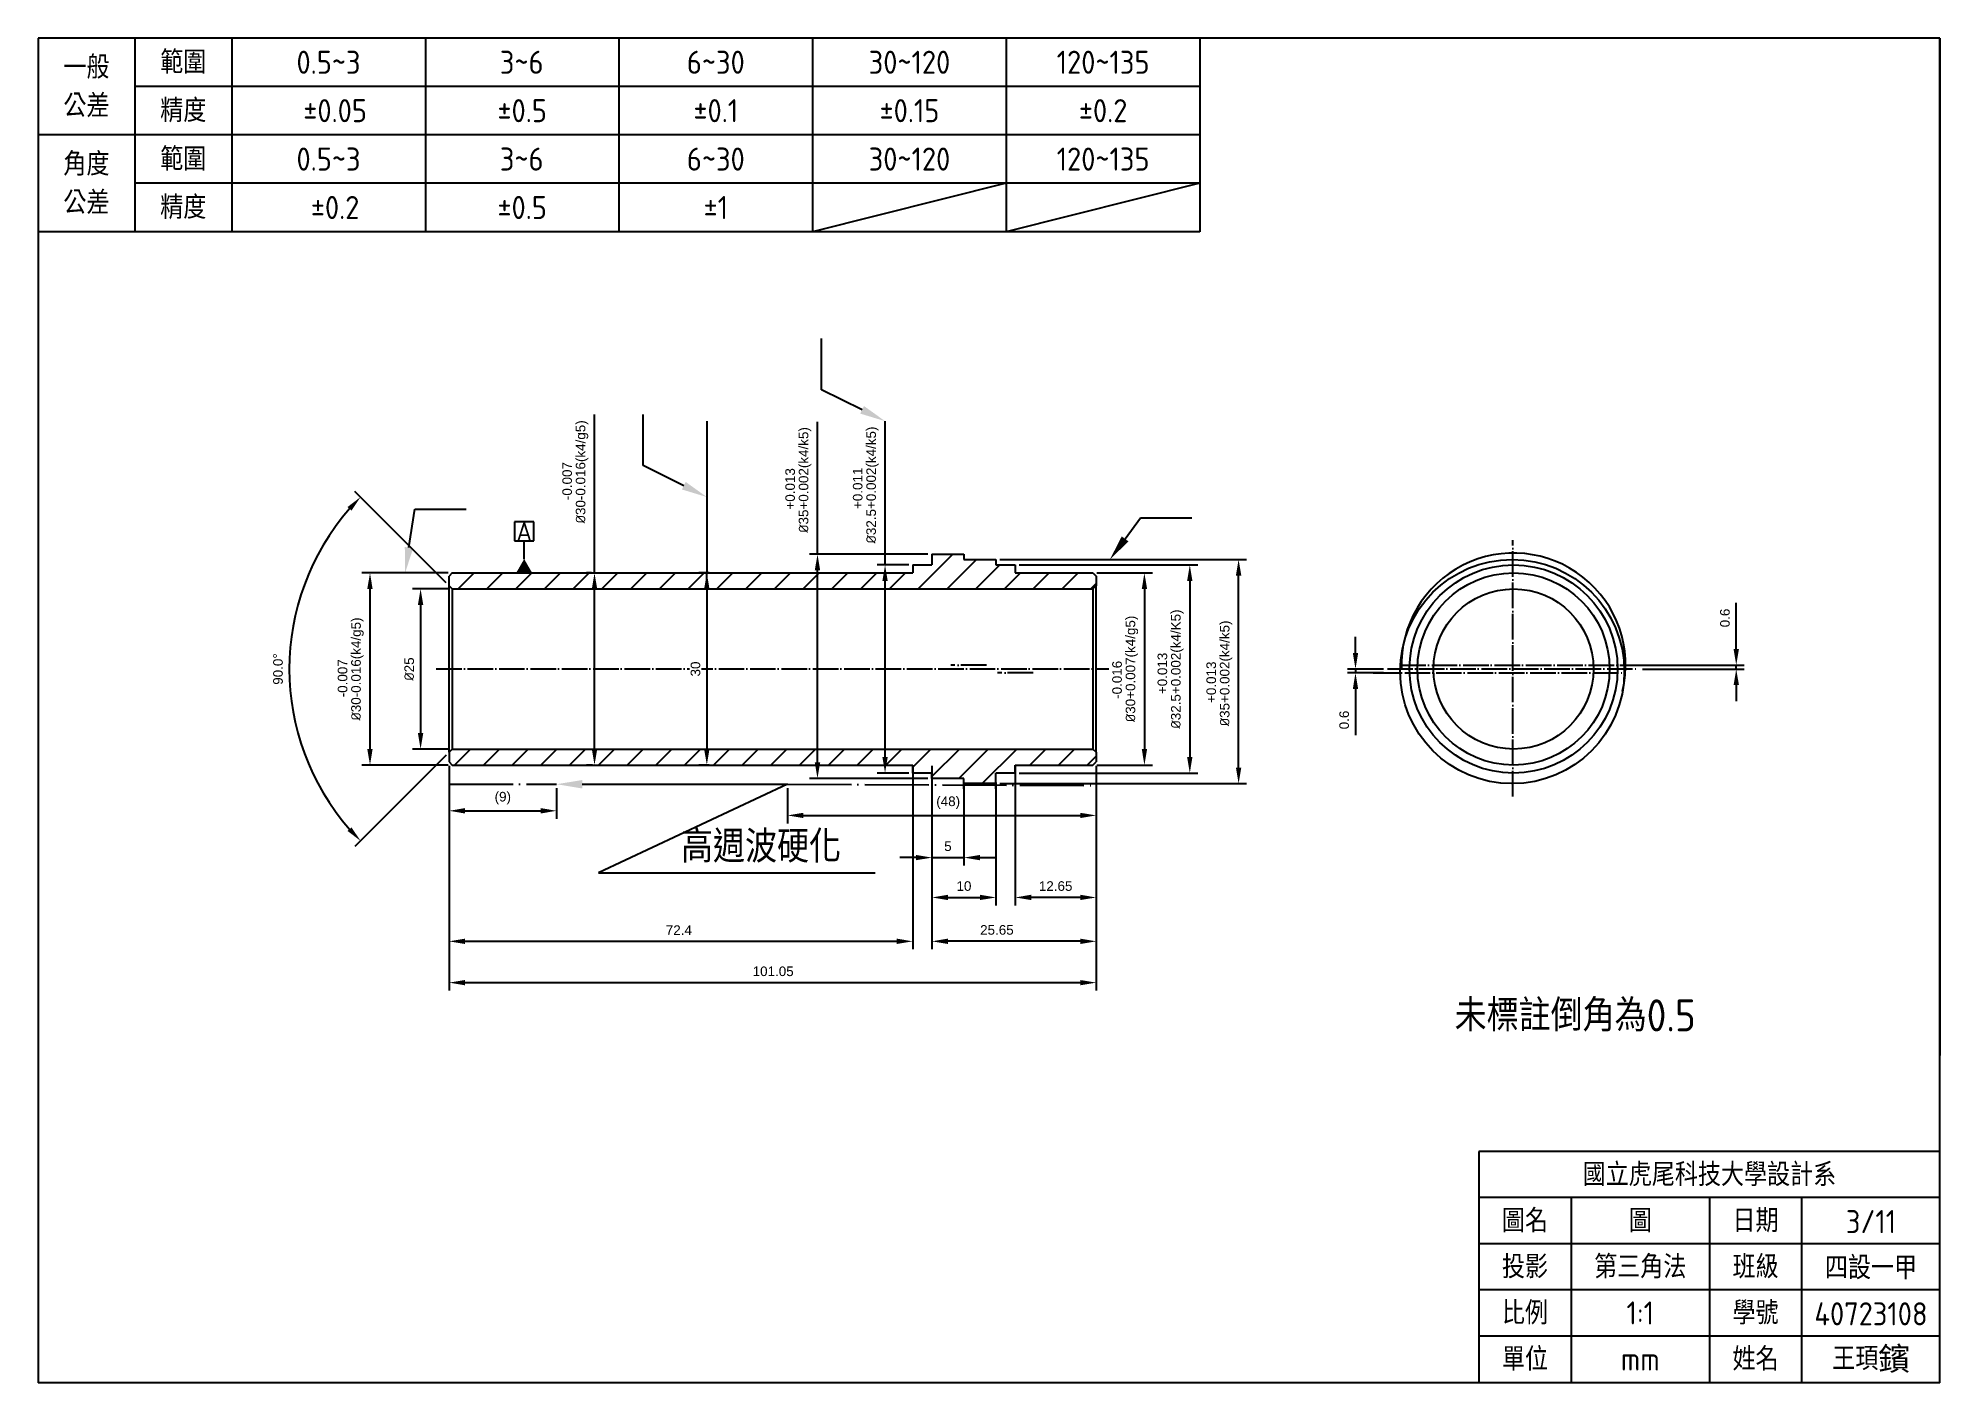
# Model space of a CAD drawing. Header units: millimetres. Extents: x -1183 to 2431, y -404 to 1213.
# Drawn here: x -501.5 to -204.5, y -404.1 to -194.1 of the extents above; entities that cross this region are included whole.
import ezdxf
from ezdxf import colors
from ezdxf.entities.mleader import LeaderData, LeaderLine
from ezdxf.math import Vec2, Vec3

# ---------------------------------------------------------------- set-up
doc = ezdxf.new("R2010")
doc.units = ezdxf.units.MM
doc.linetypes.add('c10', pattern=[12, 10, -1, 0, -1])
for name, color, linetype in [('中心線', 1, 'c10'), ('文字', 2, 'Continuous'), ('標註', 3, 'Continuous'), ('標註線', 3, 'Continuous'), ('細實線', 4, 'Continuous')]:
    doc.layers.add(name, color=color, linetype=linetype)
doc.styles.get("Standard").update_dxf_attribs({"font": 'isocp.shx', "height": 5, "bigfont": 'chineset.shx'})
doc.styles.add('可註解', font='arial.ttf')
doc.dimstyles.new('ISO-25', dxfattribs={"dimtxt": 1.5, "dimasz": 2.5, "dimexe": 1.25, "dimexo": 0.625, "dimgap": 1, "dimtad": 1, "dimdec": 3, "dimdsep": 46, "dimtxsty": '可註解', "dimcen": 2.5, "dimclrd": 3, "dimclre": 3, "dimclrt": 3, "dimadec": 1, "dimazin": 0, "dimtfac": 1, "dimtdec": 3, "dimtmove": 0, "dimatfit": 3, "dimfxl": 1, "dimtfill": 1, "dimtfillclr": 256, "dimarcsym": 0})
pattern_1 = [(45, (-501.537, -404.1482), (-2.245064, 2.245064), [])]

msp = doc.modelspace()

# ---------------------------------------------------------------- texts
at = {"layer": '文字', "char_height": 3.6, "attachment_point": 5}
for s, width, gutter_width, insert in [('範圍', 30, 25, (-478.8571, -197.9282)), ('一般\\P公差', 30, 25, (-493.9771, -201.7082)), ('\\pxqc;0.5~3', 60, 25, (-456.1771, -197.9282)), ('3~6', 60, 25, (-426.0085, -197.9282)), ('6~30', 60, 25, (-395.6971, -197.9282)), ('30~120', 60, 25, (-365.4571, -197.9282)), ('120~135', 60, 25, (-335.2171, -197.9282)), ('\\pxqc;精度', 30, 25, (-478.8571, -205.4882)), ('\\pxqc; %%P0.05', 60, 25, (-456.1771, -205.4882)), ('\\pxqc;%%P0.5', 60, 25, (-425.9371, -205.4882)), ('\\pxqc;%%P0.1', 60, 25, (-395.6971, -205.4882)), ('\\pxqc;%%P0.15', 60, 25, (-365.4571, -205.4882)), ('\\pxqc;%%P0.2', 60, 25, (-335.2171, -205.4882)), ('範圍', 30, 25, (-478.8571, -213.0482)), ('角度\\P公差', 30, 25, (-493.9771, -216.8282)), ('\\pxqc;0.5~3', 60, 25, (-456.1771, -213.0482)), ('3~6', 60, 25, (-426.0085, -213.0482)), ('6~30', 60, 25, (-395.6971, -213.0482)), ('30~120', 60, 25, (-365.4571, -213.0482)), ('120~135', 60, 25, (-335.2171, -213.0482)), ('\\pxqc;精度', 30, 25, (-478.8571, -220.6082)), ('\\pxqc; %%P0.2', 60, 25, (-456.1771, -220.6082)), ('\\pxqc;%%P0.5', 60, 25, (-425.9371, -220.6082)), ('\\pxqc;%%P1', 60, 25, (-395.6971, -220.6082)), ('國立虎尾科技大學設計系', 119.082643, 12.5, (-240.5371, -371.6161)), ('圖名', 20, 12.5, (-269.3371, -378.8161)), ('圖', 25, 12.5, (-251.3371, -378.8161)), ('日期', 20, 12.5, (-233.3371, -378.8161)), ('3/11', 20, 12.5, (-215.3047, -378.9543)), ('投影', 20, 12.5, (-269.3371, -386.0161)), ('第三角法', 40, 12.5, (-251.3371, -386.0161)), ('班級', 20, 12.5, (-233.3371, -386.0161)), ('四設一甲', 48.931067, 12.5, (-215.3047, -386.1543)), ('比例', 20, 12.5, (-269.3371, -393.2161)), ('1:1', 20, 12.5, (-251.3371, -393.2161)), ('學號', 20, 12.5, (-233.3371, -393.2161)), ('40723108', 20, 12.5, (-215.3047, -393.3543)), ('王頊{\\fPMingLiU|b0|i0|c136|p18;鑌}', 36.857326, 12.5, (-215.3047, -400.5543)), ('單位', 20, 12.5, (-269.3371, -400.4161)), ('mm', 20, 12.5, (-251.3371, -400.4161)), ('姓名', 20, 12.5, (-233.3371, -400.4161))]:
    msp.add_mtext_dynamic_manual_height_columns(s, width=width, gutter_width=gutter_width, heights=[0], dxfattribs=dict(at, insert=insert))
at = {"layer": '文字', "insert": (-280.3304, -344.254), "char_height": 5, "attachment_point": 1}
msp.add_mtext('未標註倒角為0.5', dxfattribs=at)
at = {"layer": '標註', "insert": (-425.6224, -271.172), "char_height": 3, "attachment_point": 5}
msp.add_mtext('A', dxfattribs=at)

# ---------------------------------------------------------------- blocks, each defined once
blk = doc.blocks.new('*D181')
at = {"layer": '標註線', "color": 3, "lineweight": -2, "transparency": 16777216}
for p, q in [((-295.81, -290.17), (-295.81, -287.67)), ((-291.45, -292.67), (-297.06, -292.67)), ((-291.45, -293.27), (-297.06, -293.27)), ((-295.81, -292.67), (-295.81, -293.27)), ((-295.81, -295.77), (-295.81, -303))]:
    blk.add_line(p, q, dxfattribs=at)
at = {"layer": '標註線', "color": 3, "transparency": 16777216}
for points in [[(-296.22, -290.17), (-295.39, -290.17), (-295.81, -292.67)], [(-296.22, -295.77), (-295.39, -295.77), (-295.81, -293.27)]]:
    blk.add_solid(points, dxfattribs=at)
at = {"layer": '標註線', "color": 3, "transparency": 16777216, "insert": (-297.57, -300.63), "char_height": 1.5, "attachment_point": 5, "rotation": 90, "style": '可註解', "bg_fill": 3, "box_fill_scale": 1.1, "bg_fill_color": 256, "bg_fill_true_color": 13158600, "bg_fill_transparency": 0}
blk.add_mtext('0.6', dxfattribs=at)
blk = doc.blocks.new('*D182')
at = {"layer": '標註線', "color": 3, "lineweight": -2, "transparency": 16777216}
for p, q in [((-236.35, -289.57), (-236.35, -282.34)), ((-251.01, -292.07), (-235.1, -292.07)), ((-251.01, -292.67), (-235.1, -292.67)), ((-236.35, -292.67), (-236.35, -292.07)), ((-236.35, -295.17), (-236.35, -297.67))]:
    blk.add_line(p, q, dxfattribs=at)
at = {"layer": '標註線', "color": 3, "transparency": 16777216}
for points in [[(-236.76, -289.57), (-235.93, -289.57), (-236.35, -292.07)], [(-236.76, -295.17), (-235.93, -295.17), (-236.35, -292.67)]]:
    blk.add_solid(points, dxfattribs=at)
at = {"layer": '標註線', "color": 3, "transparency": 16777216, "insert": (-238.11, -284.7), "char_height": 1.5, "attachment_point": 5, "rotation": 90, "style": '可註解', "bg_fill": 3, "box_fill_scale": 1.1, "bg_fill_color": 256, "bg_fill_true_color": 13158600, "bg_fill_transparency": 0}
blk.add_mtext('0.6', dxfattribs=at)
blk = doc.blocks.new('*D183')
at = {"layer": '標註線', "color": 3, "lineweight": -2, "transparency": 16777216}
for p, q in [((-437.35, -307.79), (-437.35, -342.89)), ((-336.3, -307.79), (-336.3, -342.89)), ((-434.85, -341.64), (-338.8, -341.64))]:
    blk.add_line(p, q, dxfattribs=at)
at = {"layer": '標註線', "color": 3, "transparency": 16777216}
for points in [[(-434.85, -341.23), (-434.85, -342.06), (-437.35, -341.64)], [(-338.8, -341.23), (-338.8, -342.06), (-336.3, -341.64)]]:
    blk.add_solid(points, dxfattribs=at)
at = {"layer": '標註線', "color": 3, "transparency": 16777216, "insert": (-386.74, -339.88), "char_height": 1.5, "attachment_point": 5, "style": '可註解', "bg_fill": 3, "box_fill_scale": 1.1, "bg_fill_color": 256, "bg_fill_true_color": 13158600, "bg_fill_transparency": 0}
blk.add_mtext('101.05', dxfattribs=at)
blk = doc.blocks.new('*D184')
at = {"layer": '標註線', "color": 3, "lineweight": -2, "transparency": 16777216}
for p, q in [((-437.35, -307.79), (-437.35, -336.44)), ((-364.95, -307.79), (-364.95, -336.44)), ((-434.85, -335.19), (-367.45, -335.19))]:
    blk.add_line(p, q, dxfattribs=at)
at = {"layer": '標註線', "color": 3, "transparency": 16777216}
for points in [[(-434.85, -334.77), (-434.85, -335.61), (-437.35, -335.19)], [(-367.45, -334.77), (-367.45, -335.61), (-364.95, -335.19)]]:
    blk.add_solid(points, dxfattribs=at)
at = {"layer": '標註線', "color": 3, "transparency": 16777216, "insert": (-401.47, -333.44), "char_height": 1.5, "attachment_point": 5, "style": '可註解', "bg_fill": 3, "box_fill_scale": 1.1, "bg_fill_color": 256, "bg_fill_true_color": 13158600, "bg_fill_transparency": 0}
blk.add_mtext('72.4', dxfattribs=at)
blk = doc.blocks.new('*D185')
at = {"layer": '標註線', "color": 3, "lineweight": -2, "transparency": 16777216}
for p, q in [((-361.95, -307.79), (-361.95, -336.44)), ((-336.3, -307.79), (-336.3, -336.44)), ((-338.8, -335.19), (-359.45, -335.19))]:
    blk.add_line(p, q, dxfattribs=at)
at = {"layer": '標註線', "color": 3, "transparency": 16777216}
for points in [[(-359.45, -334.77), (-359.45, -335.61), (-361.95, -335.19)], [(-338.8, -334.77), (-338.8, -335.61), (-336.3, -335.19)]]:
    blk.add_solid(points, dxfattribs=at)
at = {"layer": '標註線', "color": 3, "transparency": 16777216, "insert": (-351.8, -333.42), "char_height": 1.5, "attachment_point": 5, "style": '可註解', "bg_fill": 3, "box_fill_scale": 1.1, "bg_fill_color": 256, "bg_fill_true_color": 13158600, "bg_fill_transparency": 0}
blk.add_mtext('25.65', dxfattribs=at)
blk = doc.blocks.new('*D186')
at = {"layer": '標註線', "color": 3, "lineweight": -2, "transparency": 16777216}
for p, q in [((-361.95, -310.39), (-361.95, -323.37)), ((-356.95, -310.39), (-356.95, -323.37)), ((-364.45, -322.12), (-366.95, -322.12)), ((-361.95, -322.12), (-356.95, -322.12)), ((-354.45, -322.12), (-351.95, -322.12))]:
    blk.add_line(p, q, dxfattribs=at)
at = {"layer": '標註線', "color": 3, "transparency": 16777216}
for points in [[(-364.45, -321.7), (-364.45, -322.53), (-361.95, -322.12)], [(-354.45, -321.7), (-354.45, -322.53), (-356.95, -322.12)]]:
    blk.add_solid(points, dxfattribs=at)
at = {"layer": '標註線', "color": 3, "transparency": 16777216, "insert": (-359.45, -320.35), "char_height": 1.5, "attachment_point": 5, "style": '可註解', "bg_fill": 3, "box_fill_scale": 1.1, "bg_fill_color": 256, "bg_fill_true_color": 13158600, "bg_fill_transparency": 0}
blk.add_mtext('5', dxfattribs=at)
blk = doc.blocks.new('*D187')
at = {"layer": '標註線', "color": 3, "lineweight": -2, "transparency": 16777216}
for p, q in [((-361.95, -310.39), (-361.95, -329.59)), ((-351.95, -310.39), (-351.95, -329.59)), ((-359.45, -328.34), (-354.45, -328.34))]:
    blk.add_line(p, q, dxfattribs=at)
at = {"layer": '標註線', "color": 3, "transparency": 16777216}
for points in [[(-359.45, -327.92), (-359.45, -328.75), (-361.95, -328.34)], [(-354.45, -327.92), (-354.45, -328.75), (-351.95, -328.34)]]:
    blk.add_solid(points, dxfattribs=at)
at = {"layer": '標註線', "color": 3, "transparency": 16777216, "insert": (-356.95, -326.57), "char_height": 1.5, "attachment_point": 5, "style": '可註解', "bg_fill": 3, "box_fill_scale": 1.1, "bg_fill_color": 256, "bg_fill_true_color": 13158600, "bg_fill_transparency": 0}
blk.add_mtext('10', dxfattribs=at)
blk = doc.blocks.new('*D188')
at = {"layer": '標註線', "color": 3, "lineweight": -2, "transparency": 16777216}
for p, q in [((-348.95, -307.79), (-348.95, -329.59)), ((-336.3, -307.79), (-336.3, -329.59)), ((-338.8, -328.34), (-346.45, -328.34))]:
    blk.add_line(p, q, dxfattribs=at)
at = {"layer": '標註線', "color": 3, "transparency": 16777216}
for points in [[(-346.45, -327.92), (-346.45, -328.75), (-348.95, -328.34)], [(-338.8, -327.92), (-338.8, -328.75), (-336.3, -328.34)]]:
    blk.add_solid(points, dxfattribs=at)
at = {"layer": '標註線', "color": 3, "transparency": 16777216, "insert": (-342.63, -326.57), "char_height": 1.5, "attachment_point": 5, "style": '可註解', "bg_fill": 3, "box_fill_scale": 1.1, "bg_fill_color": 256, "bg_fill_true_color": 13158600, "bg_fill_transparency": 0}
blk.add_mtext('12.65', dxfattribs=at)
blk = doc.blocks.new('*D189')
at = {"layer": '標註', "color": 3, "lineweight": -2, "transparency": 16777216}
for p, q in [((-437.48, -280.17), (-443.05, -280.17)), ((-441.8, -282.67), (-441.8, -302.67)), ((-437.48, -305.17), (-443.05, -305.17))]:
    blk.add_line(p, q, dxfattribs=at)
at = {"layer": '標註', "color": 3, "transparency": 16777216}
for points in [[(-442.22, -282.67), (-441.38, -282.67), (-441.8, -280.17)], [(-442.22, -302.67), (-441.38, -302.67), (-441.8, -305.17)]]:
    blk.add_solid(points, dxfattribs=at)
at = {"layer": '標註', "color": 3, "transparency": 16777216, "insert": (-443.57, -292.67), "char_height": 1.5, "attachment_point": 5, "rotation": 90, "style": '可註解', "bg_fill": 3, "box_fill_scale": 1.1, "bg_fill_color": 256, "bg_fill_true_color": 13158600, "bg_fill_transparency": 0}
blk.add_mtext('{\\fISOCPEUR|b0|i0|c136|p34;%%C}25', dxfattribs=at)
blk = doc.blocks.new('*D190')
at = {"layer": '標註', "color": 3, "lineweight": -2, "transparency": 16777216}
for p, q in [((-414.64, -277.67), (-414.64, -252.95)), ((-415.11, -277.67), (-415.89, -277.67)), ((-414.64, -305.17), (-414.64, -280.17)), ((-414.95, -307.67), (-415.89, -307.67))]:
    blk.add_line(p, q, dxfattribs=at)
at = {"layer": '標註', "color": 3, "transparency": 16777216}
for points in [[(-415.06, -280.17), (-414.22, -280.17), (-414.64, -277.67)], [(-415.06, -305.17), (-414.22, -305.17), (-414.64, -307.67)]]:
    blk.add_solid(points, dxfattribs=at)
at = {"layer": '標註', "color": 3, "transparency": 16777216, "insert": (-417.64, -261.88), "char_height": 1.5, "attachment_point": 5, "rotation": 90, "style": '可註解', "bg_fill": 3, "box_fill_scale": 1.1, "bg_fill_color": 256, "bg_fill_true_color": 13158600, "bg_fill_transparency": 0}
blk.add_mtext('{\\fISOCPEUR|b0|i0|c136|p34;%%C}30\\S-0.007^ -0.016;(k4/g5)', dxfattribs=at)
blk = doc.blocks.new('*D191')
at = {"layer": '標註', "color": 3, "lineweight": -2, "transparency": 16777216}
for p, q in [((-348.33, -276.42), (-320.43, -276.42)), ((-321.68, -278.92), (-321.68, -306.42)), ((-348.33, -308.92), (-320.43, -308.92))]:
    blk.add_line(p, q, dxfattribs=at)
at = {"layer": '標註', "color": 3, "transparency": 16777216}
for points in [[(-322.1, -278.92), (-321.27, -278.92), (-321.68, -276.42)], [(-322.1, -306.42), (-321.27, -306.42), (-321.68, -308.92)]]:
    blk.add_solid(points, dxfattribs=at)
at = {"layer": '標註', "color": 3, "transparency": 16777216, "insert": (-324.69, -292.67), "char_height": 1.5, "attachment_point": 5, "rotation": 90, "style": '可註解', "bg_fill": 3, "box_fill_scale": 1.1, "bg_fill_color": 256, "bg_fill_true_color": 13158600, "bg_fill_transparency": 0}
blk.add_mtext('{\\fISOCPEUR|b0|i0|c136|p34;%%C}32.5\\S+0.013^ +0.002;(k4/K5)', dxfattribs=at)
blk = doc.blocks.new('*D192')
at = {"layer": '標註', "color": 3, "lineweight": -2, "transparency": 16777216}
for p, q in [((-369.27, -276.42), (-369.27, -253.97)), ((-365.58, -276.42), (-370.52, -276.42)), ((-369.27, -306.42), (-369.27, -278.92)), ((-365.58, -308.92), (-370.52, -308.92))]:
    blk.add_line(p, q, dxfattribs=at)
at = {"layer": '標註', "color": 3, "transparency": 16777216}
for points in [[(-369.68, -278.92), (-368.85, -278.92), (-369.27, -276.42)], [(-369.68, -306.42), (-368.85, -306.42), (-369.27, -308.92)]]:
    blk.add_solid(points, dxfattribs=at)
at = {"layer": '標註', "color": 3, "transparency": 16777216, "insert": (-372.27, -263.94), "char_height": 1.5, "attachment_point": 5, "rotation": 90, "style": '可註解', "bg_fill": 3, "box_fill_scale": 1.1, "bg_fill_color": 256, "bg_fill_true_color": 13158600, "bg_fill_transparency": 0}
blk.add_mtext('{\\fISOCPEUR|b0|i0|c136|p34;%%C}32.5\\S+0.011^ +0.002;(k4/k5)', dxfattribs=at)
blk = doc.blocks.new('*D193')
at = {"layer": '標註線', "color": 3, "lineweight": -2, "transparency": 16777216}
for p, q in [((-351.33, -275.57), (-312.81, -275.57)), ((-314.06, -308.07), (-314.06, -278.07)), ((-351.33, -310.57), (-312.81, -310.57))]:
    blk.add_line(p, q, dxfattribs=at)
at = {"layer": '標註線', "color": 3, "transparency": 16777216}
for points in [[(-314.48, -278.07), (-313.64, -278.07), (-314.06, -275.57)], [(-314.48, -308.07), (-313.64, -308.07), (-314.06, -310.57)]]:
    blk.add_solid(points, dxfattribs=at)
at = {"layer": '標註線', "color": 3, "transparency": 16777216, "insert": (-317.06, -293.35), "char_height": 1.5, "attachment_point": 5, "rotation": 90, "style": '可註解', "bg_fill": 3, "box_fill_scale": 1.1, "bg_fill_color": 256, "bg_fill_true_color": 13158600, "bg_fill_transparency": 0}
blk.add_mtext('{\\fISOCPEUR|b0|i0|c136|p34;%%C}35\\S+0.013^ +0.002;(k4/k5)', dxfattribs=at)
blk = doc.blocks.new('*D194')
at = {"layer": '標註線', "color": 3, "lineweight": -2, "transparency": 16777216}
for p, q in [((-379.82, -274.76), (-379.82, -254.05)), ((-362.58, -274.76), (-381.07, -274.76)), ((-379.82, -307.26), (-379.82, -277.26)), ((-362.58, -309.76), (-381.07, -309.76))]:
    blk.add_line(p, q, dxfattribs=at)
at = {"layer": '標註線', "color": 3, "transparency": 16777216}
for points in [[(-380.24, -277.26), (-379.4, -277.26), (-379.82, -274.76)], [(-380.24, -307.26), (-379.4, -307.26), (-379.82, -309.76)]]:
    blk.add_solid(points, dxfattribs=at)
at = {"layer": '標註線', "color": 3, "transparency": 16777216, "insert": (-382.82, -263.15), "char_height": 1.5, "attachment_point": 5, "rotation": 90, "style": '可註解', "bg_fill": 3, "box_fill_scale": 1.1, "bg_fill_color": 256, "bg_fill_true_color": 13158600, "bg_fill_transparency": 0}
blk.add_mtext('{\\fISOCPEUR|b0|i0|c136|p34;%%C}35\\S+0.013^ +0.002;(k4/k5)', dxfattribs=at)
blk = doc.blocks.new('*D195')
at = {"layer": '標註', "color": 3, "lineweight": -2, "transparency": 16777216}
for p, q in [((-336.18, -277.67), (-327.52, -277.67)), ((-328.77, -280.17), (-328.77, -305.17)), ((-336.18, -307.67), (-327.52, -307.67))]:
    blk.add_line(p, q, dxfattribs=at)
at = {"layer": '標註', "color": 3, "transparency": 16777216}
for points in [[(-329.18, -280.17), (-328.35, -280.17), (-328.77, -277.67)], [(-329.18, -305.17), (-328.35, -305.17), (-328.77, -307.67)]]:
    blk.add_solid(points, dxfattribs=at)
at = {"layer": '標註', "color": 3, "transparency": 16777216, "insert": (-331.77, -292.65), "char_height": 1.5, "attachment_point": 5, "rotation": 90, "style": '可註解', "bg_fill": 3, "box_fill_scale": 1.1, "bg_fill_color": 256, "bg_fill_true_color": 13158600, "bg_fill_transparency": 0}
blk.add_mtext('{\\fISOCPEUR|b0|i0|c136|p34;%%C}30\\S-0.016^ +0.007;(k4/g5)', dxfattribs=at)
blk = doc.blocks.new('*D196')
at = {"layer": '標註', "color": 3, "lineweight": -2, "transparency": 16777216}
for p, q in [((-437.79, -279.22), (-452.07, -264.95)), ((-437.79, -306.11), (-452.07, -320.38))]:
    blk.add_line(p, q, dxfattribs=at)
blk.add_arc((-424.35, -292.67), 37.95, 138.7755, 221.2245, dxfattribs=at)
at = {"layer": '標註', "color": 3, "transparency": 16777216}
for points in [[(-453.2, -267.37), (-452.59, -267.94), (-451.18, -265.83)], [(-452.59, -317.39), (-453.2, -317.96), (-451.18, -319.5)]]:
    blk.add_solid(points, dxfattribs=at)
at = {"layer": '標註', "color": 3, "transparency": 16777216, "insert": (-464.06, -292.67), "char_height": 1.5, "attachment_point": 5, "rotation": 90, "style": '可註解', "bg_fill": 3, "box_fill_scale": 1.1, "bg_fill_color": 256, "bg_fill_true_color": 13158600, "bg_fill_transparency": 0}
blk.add_mtext('90.0°', dxfattribs=at)
blk = doc.blocks.new('*D197')
at = {"layer": '標註', "color": 3, "lineweight": -2, "transparency": 16777216}
for p, q in [((-437.48, -277.67), (-450.95, -277.67)), ((-449.7, -280.17), (-449.7, -305.17)), ((-437.48, -307.67), (-450.95, -307.67))]:
    blk.add_line(p, q, dxfattribs=at)
at = {"layer": '標註', "color": 3, "transparency": 16777216}
for points in [[(-450.12, -280.17), (-449.29, -280.17), (-449.7, -277.67)], [(-450.12, -305.17), (-449.29, -305.17), (-449.7, -307.67)]]:
    blk.add_solid(points, dxfattribs=at)
at = {"layer": '標註', "color": 3, "transparency": 16777216, "insert": (-452.71, -292.67), "char_height": 1.5, "attachment_point": 5, "rotation": 90, "style": '可註解', "bg_fill": 3, "box_fill_scale": 1.1, "bg_fill_color": 256, "bg_fill_true_color": 13158600, "bg_fill_transparency": 0}
blk.add_mtext('{\\fISOCPEUR|b0|i0|c136|p34;%%C}30\\S-0.007^ -0.016;(k4/g5)', dxfattribs=at)
blk = doc.blocks.new('*D198')
at = {"layer": '標註線', "color": 3, "lineweight": -2, "transparency": 16777216}
for p, q in [((-437.35, -311.29), (-437.35, -316.06)), ((-420.56, -311.29), (-420.56, -316.06)), ((-434.85, -314.81), (-423.06, -314.81))]:
    blk.add_line(p, q, dxfattribs=at)
at = {"layer": '標註線', "color": 3, "transparency": 16777216}
for points in [[(-434.85, -314.39), (-434.85, -315.23), (-437.35, -314.81)], [(-423.06, -314.39), (-423.06, -315.23), (-420.56, -314.81)]]:
    blk.add_solid(points, dxfattribs=at)
at = {"layer": '標註線', "color": 3, "transparency": 16777216, "insert": (-428.96, -312.83), "char_height": 1.5, "attachment_point": 5, "style": '可註解', "bg_fill": 3, "box_fill_scale": 1.1, "bg_fill_color": 256, "bg_fill_true_color": 13158600, "bg_fill_transparency": 0}
blk.add_mtext('(9)', dxfattribs=at)
blk = doc.blocks.new('*D199')
at = {"layer": '標註', "color": 3, "lineweight": -2, "transparency": 16777216}
for p, q in [((-384.51, -311.29), (-384.51, -316.78)), ((-336.3, -311.49), (-336.3, -316.78)), ((-382.01, -315.53), (-338.8, -315.53))]:
    blk.add_line(p, q, dxfattribs=at)
at = {"layer": '標註', "color": 3, "transparency": 16777216}
for points in [[(-382.01, -315.12), (-382.01, -315.95), (-384.51, -315.53)], [(-338.8, -315.12), (-338.8, -315.95), (-336.3, -315.53)]]:
    blk.add_solid(points, dxfattribs=at)
at = {"layer": '標註', "color": 3, "transparency": 16777216, "insert": (-359.41, -313.55), "char_height": 1.5, "attachment_point": 5, "style": '可註解', "bg_fill": 3, "box_fill_scale": 1.1, "bg_fill_color": 256, "bg_fill_true_color": 13158600, "bg_fill_transparency": 0}
blk.add_mtext('(48)', dxfattribs=at)
blk = doc.blocks.new('*D200')
at = {"layer": '標註', "color": 3, "lineweight": -2, "transparency": 16777216}
for p, q in [((-396.73, -277.67), (-398.35, -277.67)), ((-397.1, -280.17), (-397.1, -305.17)), ((-396.73, -307.67), (-398.35, -307.67))]:
    blk.add_line(p, q, dxfattribs=at)
at = {"layer": '標註', "color": 3, "transparency": 16777216}
for points in [[(-397.52, -280.17), (-396.69, -280.17), (-397.1, -277.67)], [(-397.52, -305.17), (-396.69, -305.17), (-397.1, -307.67)]]:
    blk.add_solid(points, dxfattribs=at)
at = {"layer": '標註', "color": 3, "transparency": 16777216, "insert": (-398.87, -292.67), "char_height": 1.5, "attachment_point": 5, "rotation": 90, "style": '可註解', "bg_fill": 3, "box_fill_scale": 1.1, "bg_fill_color": 256, "bg_fill_true_color": 13158600, "bg_fill_transparency": 0}
blk.add_mtext('30', dxfattribs=at)

# ---------------------------------------------------------------- hatches: boundary and pattern name
at = {"layer": '標註'}
h = msp.add_hatch(color=256, dxfattribs=at)
h.dxf.hatch_style = 1
h.paths.add_polyline_path([(-426.8771, -277.6666), (-424.3687, -277.6666), (-425.6229, -275.4943)])
at = {"layer": '細實線'}
h = msp.add_hatch(dxfattribs=at)
h.set_pattern_fill('ANSI31', color=256)
h.set_pattern_definition(pattern_1)
h.paths.add_polyline_path([(-336.8016, -280.1666), (-336.3016, -279.6666), (-336.3016, -278.1666), (-336.8016, -277.6666), (-348.9516, -277.6666), (-348.9516, -276.4166), (-351.9516, -276.4166), (-351.9516, -275.5716), (-356.9516, -275.5716), (-356.9516, -274.7617), (-361.9516, -274.7617), (-361.9516, -276.4166), (-364.9516, -276.4166), (-364.9516, -277.6666), (-436.8516, -277.6666), (-437.3516, -278.1666), (-437.3516, -279.6666), (-436.8516, -280.1666)])
h = msp.add_hatch(dxfattribs=at)
h.set_pattern_fill('ANSI31', color=256)
h.set_pattern_definition(pattern_1)
h.paths.add_polyline_path([(-364.9516, -307.6666), (-364.9516, -308.9166), (-361.9516, -308.9166), (-361.9516, -309.7617), (-356.9516, -309.7617), (-356.9516, -310.5716), (-351.9516, -310.5716), (-351.9516, -308.9166), (-348.9516, -308.9166), (-348.9516, -307.6666), (-336.8016, -307.6666), (-336.3016, -307.1666), (-336.3016, -305.6666), (-336.8016, -305.1666), (-436.8516, -305.1666), (-437.3516, -305.6666), (-437.3516, -307.1666), (-436.8516, -307.6666)])

# ---------------------------------------------------------------- linework, layer by layer
for p, q in [((-204.5371, -194.1482), (-501.5371, -194.1482)), ((-501.5371, -194.1482), (-501.5371, -404.1482)), ((-486.4171, -194.1482), (-486.4171, -209.2682)), ((-471.2971, -194.1482), (-471.2971, -209.2682)), ((-441.0571, -194.1482), (-441.0571, -209.2682)), ((-410.8171, -194.1482), (-410.8171, -209.2682)), ((-380.5771, -194.1482), (-380.5771, -209.2682)), ((-350.3371, -194.1482), (-350.3371, -209.2682)), ((-320.0971, -194.1482), (-320.0971, -209.2682)), ((-204.5371, -404.1482), (-204.5371, -194.1482)), ((-204.5371, -194.1482), (-204.5371, -352.9929)), ((-320.0971, -201.7082), (-486.4171, -201.7082)), ((-320.0971, -209.2682), (-501.5371, -209.2682)), ((-486.4171, -209.2682), (-486.4171, -224.3882)), ((-471.2971, -209.2682), (-471.2971, -224.3882)), ((-441.0571, -209.2682), (-441.0571, -224.3882)), ((-410.8171, -209.2682), (-410.8171, -224.3882)), ((-380.5771, -209.2682), (-380.5771, -224.3882)), ((-350.3371, -209.2682), (-350.3371, -224.3882)), ((-320.0971, -209.2682), (-320.0971, -224.3882)), ((-320.0971, -216.8282), (-486.4171, -216.8282)), ((-350.3371, -216.8282), (-380.5771, -224.3882)), ((-320.0971, -216.8282), (-350.3371, -224.3882)), ((-320.0971, -224.3882), (-501.5371, -224.3882)), ((-361.9516, -274.7617), (-361.9516, -276.4166)), ((-361.9516, -274.7617), (-356.9516, -274.7617)), ((-356.9516, -274.7617), (-356.9516, -275.5716)), ((-356.9516, -275.5716), (-351.9516, -275.5716)), ((-351.9516, -275.5716), (-351.9516, -276.4166)), ((-436.8516, -277.6666), (-437.3516, -278.1666)), ((-437.3516, -279.6666), (-437.3516, -278.1666)), ((-436.8516, -277.6666), (-364.9516, -277.6666)), ((-364.9516, -276.4166), (-364.9516, -277.6666)), ((-364.9516, -276.4166), (-361.9516, -276.4166)), ((-351.9516, -276.4166), (-348.9516, -276.4166)), ((-348.9516, -276.4166), (-348.9516, -277.6666)), ((-348.9516, -277.6666), (-336.8016, -277.6666)), ((-336.8016, -277.6666), (-336.3016, -278.1666)), ((-336.3016, -278.1666), (-336.3016, -279.6666)), ((-436.8516, -280.1666), (-437.3516, -279.6666)), ((-437.3516, -305.6666), (-437.3516, -279.6666)), ((-436.8516, -280.1666), (-336.8016, -280.1666)), ((-436.8516, -280.1666), (-436.8516, -305.1666)), ((-336.3016, -279.6666), (-336.8016, -280.1666)), ((-336.8016, -280.1666), (-336.8016, -305.1666)), ((-336.3016, -305.6666), (-336.3016, -279.6666)), ((-436.8516, -305.1666), (-437.3516, -305.6666)), ((-437.3516, -305.6666), (-437.3516, -307.1666)), ((-436.8516, -305.1666), (-336.8016, -305.1666)), ((-336.3016, -305.6666), (-336.8016, -305.1666)), ((-336.3016, -305.6666), (-336.3016, -307.1666)), ((-437.3516, -307.1666), (-436.8516, -307.6666)), ((-436.8516, -307.6666), (-364.9516, -307.6666)), ((-364.9516, -308.9166), (-364.9516, -307.6666)), ((-348.9516, -308.9166), (-348.9516, -307.6666)), ((-348.9516, -307.6666), (-336.8016, -307.6666)), ((-336.8016, -307.6666), (-336.3016, -307.1666)), ((-361.9516, -308.9166), (-364.9516, -308.9166)), ((-361.9516, -309.7617), (-361.9516, -308.9166)), ((-356.9516, -309.7617), (-361.9516, -309.7617)), ((-356.9516, -311.3566), (-356.9516, -309.7617)), ((-351.9516, -311.3566), (-351.9516, -308.9166)), ((-348.9516, -308.9166), (-351.9516, -308.9166)), ((-271.2318, -310.5701), (-271.4392, -310.5701)), ((-204.5371, -368.0161), (-276.5371, -368.0161)), ((-276.5371, -368.0161), (-276.5371, -404.0161)), ((-204.5371, -375.2161), (-276.5371, -375.2161)), ((-262.1371, -375.2161), (-262.1371, -404.0161)), ((-240.5371, -375.2161), (-240.5371, -404.0161)), ((-226.1371, -375.2161), (-226.1371, -404.0161)), ((-204.5371, -382.4161), (-276.5371, -382.4161)), ((-204.5371, -389.6161), (-276.5371, -389.6161)), ((-204.5371, -396.8161), (-276.5371, -396.8161)), ((-204.5371, -404.1482), (-501.5371, -404.1482))]:
    msp.add_line(p, q)
for centre, radius in [((-271.3328, -293.0704), 17.5), ((-271.1251, -292.6666), 16.25), ((-271.1251, -292.6666), 15), ((-271.1251, -292.6666), 12.5)]:
    msp.add_circle(centre, radius)
msp.add_arc((-271.1251, -292.0666), 17.5, 346.633467, 181.964812)
at = {"layer": '中心線', "ltscale": 0.4}
for p, q in [((-271.2318, -312.5701), (-271.2318, -272.567)), ((-439.3516, -292.6666), (-336.3016, -292.6666)), ((-353.448, -292.0666), (-359.0092, -292.0666)), ((-293.0266, -293.2666), (-253.8339, -293.2666)), ((-290.8281, -292.6666), (-251.6354, -292.6666)), ((-288.804, -292.0666), (-249.6113, -292.0666))]:
    msp.add_line(p, q, dxfattribs=at)
at = {"layer": '中心線'}
msp.add_line((-336.3016, -292.6666), (-334.3016, -292.6666), dxfattribs=at)
at = {"layer": '標註'}
for p, q in [((-424.1224, -269.672), (-427.1224, -269.672)), ((-427.1224, -269.672), (-427.1224, -272.672)), ((-424.1224, -272.672), (-424.1224, -269.672)), ((-427.1224, -272.672), (-425.6224, -272.672)), ((-425.6224, -275.4951), (-425.6224, -272.672)), ((-425.6224, -272.672), (-424.1224, -272.672))]:
    msp.add_line(p, q, dxfattribs=at)

msp.set_redraw_order([(e.dxf.handle, doc.entitydb.next_handle()) for e in msp.query("TEXT MTEXT ATTDEF DIMENSION ARC_DIMENSION")])  # texts and dimensions are drawn at this point

# ---------------------------------------------------------------- leaders
at = {"layer": '標註'}
ml = msp.add_multileader_mtext('Standard', dxfattribs=at)
ml.set_content('', color=256)
ml.set_leader_properties()
ml.build(insert=Vec2(0, 0))
ctx = ml.context
ctx.base_point, ctx.plane_origin, ctx.plane_x_axis, ctx.plane_y_axis = Vec3(-407.0401, -252.9129), Vec3(-397.1048, -265.8178), Vec3(0, 1), Vec3(-1, 0)
notes = []
notes.append((ctx, [(0, (1, 1, 0), (-407.0401, -260.9129), (0, 1), 8, [(0, [(-397.1048, -265.8178)], 0, [])])]))
ctx.mtext.insert, ctx.mtext.text_direction, ctx.mtext.rotation, ctx.mtext.flow_direction = Vec3(-409.0401, -250.9129), Vec3(0, 1), 1.57079633, 5
for ctx, leaders in notes:
    for number, flags, end, landing, length, lines in leaders:
        leader = LeaderData()
        leader.index, (leader.has_last_leader_line, leader.has_dogleg_vector, leader.attachment_direction) = number, flags
        leader.last_leader_point, leader.dogleg_vector, leader.dogleg_length = Vec3(end), Vec3(landing), length
        for number, points, colour, breaks in lines:
            line = LeaderLine()
            line.index, line.vertices, line.color, line.breaks = number, Vec3.list(points), colors.encode_raw_color(colour), breaks
            leader.lines.append(line)
        ctx.leaders.append(leader)

# ---------------------------------------------------------------- next in the draw order: dimensions: what is measured, and where the dimension line sits
dim = msp.add_linear_dim(base=(-441.8006, -305.1666), p1=(-436.8516, -280.1666), p2=(-436.8516, -305.1666), angle=90, text='{\\fISOCPEUR|b0|i0|c136|p34;%%C}<>', dimstyle='ISO-25', dxfattribs=at)
dim.commit()
dim.dimension.update_dxf_attribs({"geometry": '*D189', "text_midpoint": (-443.5665, -292.6666)})
at = {"layer": '標註線'}
for base, p1, p2, picture, middle in [((-236.3451, -292.0666), (-251.6354, -292.6666), (-251.6354, -292.0666), '*D182', (-238.1109, -284.7017)), ((-295.8065, -293.2666), (-290.8281, -292.6666), (-290.8281, -293.2666), '*D181', (-297.5723, -300.6316))]:
    dim = msp.add_linear_dim(base=base, p1=p1, p2=p2, angle=90, dimstyle='ISO-25', dxfattribs=at)
    dim.commit()
    dim.dimension.update_dxf_attribs({"geometry": picture, "text_midpoint": middle})
dim = msp.add_linear_dim(base=(-336.3016, -341.6441), p1=(-437.3516, -307.1666), p2=(-336.3016, -307.1666), dimstyle='ISO-25', dxfattribs=at)
dim.commit()
dim.dimension.update_dxf_attribs({"geometry": '*D183', "text_midpoint": (-386.7381, -341.6441), "dimtype": 160})

# ---------------------------------------------------------------- next in the draw order: dimensions: what is measured, and where the dimension line sits
for base, p1, p2, picture, middle in [((-364.9516, -335.1884), (-437.3516, -307.1666), (-364.9516, -307.1666), '*D184', (-401.4718, -335.1884)), ((-361.9516, -335.1884), (-336.3016, -307.1666), (-361.9516, -307.1666), '*D185', (-351.7969, -335.1884))]:
    dim = msp.add_linear_dim(base=base, p1=p1, p2=p2, dimstyle='ISO-25', dxfattribs=at)
    dim.commit()
    dim.dimension.update_dxf_attribs({"geometry": picture, "text_midpoint": middle, "dimtype": 160})

# ---------------------------------------------------------------- next in the draw order: texts
at = {"layer": '文字', "insert": (-401.138, -317.8933), "char_height": 5, "attachment_point": 1}
msp.add_mtext_dynamic_manual_height_columns('高週波硬化', width=28.448915, gutter_width=25, heights=[0], dxfattribs=at)

# ---------------------------------------------------------------- next in the draw order: dimensions: what is measured, and where the dimension line sits
at = {"layer": '標註'}
dim = msp.add_linear_dim(base=(-414.6405, -307.6666), p1=(-414.4833, -277.6666), p2=(-414.326, -307.6666), angle=90, text='{\\fISOCPEUR|b0|i0|c136|p34;%%C}<>(k4/g5)', dimstyle='ISO-25', override={"dimtol": 1, "dimtp": -0.007, "dimtm": 0.016}, dxfattribs=at)
dim.commit()
dim.dimension.update_dxf_attribs({"geometry": '*D190', "text_midpoint": (-414.6405, -261.877), "dimtype": 160})
dim = msp.add_angular_dim_2l(base=(-461.0051, -282.8454), line1=((-436.8516, -280.1666), (-437.3516, -279.6666)), line2=((-436.8516, -305.1666), (-437.3516, -305.6666)), dimstyle='ISO-25', dxfattribs=at)
dim.commit()
dim.dimension.update_dxf_attribs({"geometry": '*D196', "text_midpoint": (-464.0639, -292.6666)})
dim = msp.add_linear_dim(base=(-397.1048, -307.6666), p1=(-396.1048, -277.6666), p2=(-396.1048, -307.6666), angle=90, dimstyle='ISO-25', dxfattribs=at)
dim.commit()
dim.dimension.update_dxf_attribs({"geometry": '*D200', "text_midpoint": (-398.8712, -292.6666)})
at = {"layer": '標註線'}
for base, p1, p2, picture, middle in [((-348.9516, -328.3353), (-336.3016, -307.1666), (-348.9516, -307.1666), '*D188', (-342.6266, -326.5694)), ((-356.9516, -322.115), (-361.9516, -309.7617), (-356.9516, -309.7617), '*D186', (-359.4516, -320.3522))]:
    dim = msp.add_linear_dim(base=base, p1=p1, p2=p2, dimstyle='ISO-25', dxfattribs=at)
    dim.commit()
    dim.dimension.update_dxf_attribs({"geometry": picture, "text_midpoint": middle})

# ---------------------------------------------------------------- next in the draw order: linework, layer by layer
at = {"layer": '中心線', "color": 0}
msp.add_line((-437.3516, -310.6617), (-420.5608, -310.6617), dxfattribs=at)
at = {"layer": '標註'}
for p in [(-397.1048, -253.969), (-397.1048, -280.1666)]:
    msp.add_line(p, (-397.1048, -277.6666), dxfattribs=at)

# ---------------------------------------------------------------- next in the draw order: dimensions: what is measured, and where the dimension line sits
for base, p1, p2, text, override, picture, middle in [((-369.2671, -308.9166), (-364.9516, -276.4166), (-364.9516, -308.9166), '{\\fISOCPEUR|b0|i0|c136|p34;%%C}<>(k4/k5)', {"dimtol": 1, "dimtp": 0.011, "dimtm": -0.002}, '*D192', (-369.2671, -263.9428)), ((-321.6827, -308.9166), (-348.9516, -276.4166), (-348.9516, -308.9166), '{\\fISOCPEUR|b0|i0|c136|p34;%%C}<>(k4/K5)', {"dimtol": 1, "dimtp": 0.013, "dimtm": -0.002}, '*D191', (-321.6827, -292.6666))]:
    dim = msp.add_linear_dim(base=base, p1=p1, p2=p2, angle=90, text=text, dimstyle='ISO-25', override=override, dxfattribs=at)
    dim.commit()
    dim.dimension.update_dxf_attribs({"geometry": picture, "text_midpoint": middle, "dimtype": 160})
dim = msp.add_linear_dim(base=(-449.7048, -307.6666), p1=(-436.8516, -277.6666), p2=(-436.8516, -307.6666), angle=90, text='{\\fISOCPEUR|b0|i0|c136|p34;%%C}<>(k4/g5)', dimstyle='ISO-25', override={"dimgap": 1, "dimtol": 1, "dimlim": 0, "dimtp": -0.007, "dimtm": 0.016}, dxfattribs=at)
dim.commit()
dim.dimension.update_dxf_attribs({"geometry": '*D197', "text_midpoint": (-452.707, -292.6666)})
at = {"layer": '標註線'}
dim = msp.add_linear_dim(base=(-351.9516, -328.3353), p1=(-361.9516, -309.7617), p2=(-351.9516, -309.7617), dimstyle='ISO-25', dxfattribs=at)
dim.commit()
dim.dimension.update_dxf_attribs({"geometry": '*D187', "text_midpoint": (-356.9516, -326.5694)})

# ---------------------------------------------------------------- next in the draw order: linework, layer by layer
msp.add_line((-351.9516, -310.5716), (-356.9516, -310.5716))
at = {"layer": '中心線', "ltscale": 0.4}
msp.add_line((-346.1384, -293.2666), (-351.6995, -293.2666), dxfattribs=at)

# ---------------------------------------------------------------- next in the draw order: dimensions: what is measured, and where the dimension line sits
at = {"layer": '標註線'}
dim = msp.add_linear_dim(base=(-379.8198, -309.7617), p1=(-361.9516, -274.7617), p2=(-361.9516, -309.7617), angle=90, text='{\\fISOCPEUR|b0|i0|c136|p34;%%C}<>(k4/k5)', dimstyle='ISO-25', override={"dimtol": 1, "dimtp": 0.013, "dimtm": -0.002}, dxfattribs=at)
dim.commit()
dim.dimension.update_dxf_attribs({"geometry": '*D194', "text_midpoint": (-379.8198, -263.154), "dimtype": 160})
dim = msp.add_linear_dim(base=(-420.5608, -314.811), p1=(-437.3516, -310.6617), p2=(-420.5608, -310.6617), text='(9)', dimstyle='ISO-25', dxfattribs=at)
dim.commit()
dim.dimension.update_dxf_attribs({"geometry": '*D198', "text_midpoint": (-428.9562, -312.8278)})

# ---------------------------------------------------------------- next in the draw order: leaders
at = {"layer": '標註'}
ml = msp.add_multileader_mtext('Standard', dxfattribs=at)
ml.set_content('', color=256)
ml.set_leader_properties()
ml.build(insert=Vec2(0, 0))
ctx = ml.context
ctx.base_point, ctx.plane_origin = Vec3(-434.7028, -267.7313), Vec3(-444.2157, -277.6666)
notes = []
notes.append((ctx, [(0, (1, 1, 0), (-442.7028, -267.7313), (1, 0), 8, [(0, [(-444.2157, -277.6666)], 0, [])])]))
ctx.mtext.insert, ctx.mtext.flow_direction = Vec3(-432.7028, -265.7313), 5
for ctx, leaders in notes:
    for number, flags, end, landing, length, lines in leaders:
        leader = LeaderData()
        leader.index, (leader.has_last_leader_line, leader.has_dogleg_vector, leader.attachment_direction) = number, flags
        leader.last_leader_point, leader.dogleg_vector, leader.dogleg_length = Vec3(end), Vec3(landing), length
        for number, points, colour, breaks in lines:
            line = LeaderLine()
            line.index, line.vertices, line.color, line.breaks = number, Vec3.list(points), colors.encode_raw_color(colour), breaks
            leader.lines.append(line)
        ctx.leaders.append(leader)

# ---------------------------------------------------------------- next in the draw order: dimensions: what is measured, and where the dimension line sits
at = {"layer": '標註線'}
dim = msp.add_linear_dim(base=(-314.0594, -275.5716), p1=(-351.9516, -310.5716), p2=(-351.9516, -275.5716), angle=90, text='{\\fISOCPEUR|b0|i0|c136|p34;%%C}<>(k4/k5)', dimstyle='ISO-25', override={"dimtol": 1, "dimtp": 0.013, "dimtm": -0.002}, dxfattribs=at)
dim.commit()
dim.dimension.update_dxf_attribs({"geometry": '*D193', "text_midpoint": (-314.0594, -293.3505), "dimtype": 160})

# ---------------------------------------------------------------- next in the draw order: leaders
at = {"layer": '標註'}
ml = msp.add_multileader_mtext('Standard', dxfattribs=at)
ml.set_content('', color=256)
ml.set_leader_properties()
ml.build(insert=Vec2(0, 0))
ctx = ml.context
ctx.base_point, ctx.plane_origin, ctx.plane_x_axis, ctx.plane_y_axis = Vec3(-379.2024, -241.064), Vec3(-369.2671, -253.969), Vec3(0, 1), Vec3(-1, 0)
notes = []
notes.append((ctx, [(0, (1, 1, 0), (-379.2024, -249.064), (0, 1), 8, [(0, [(-369.2671, -253.969)], 0, [])])]))
ctx.mtext.insert, ctx.mtext.text_direction, ctx.mtext.rotation, ctx.mtext.flow_direction = Vec3(-381.2024, -239.064), Vec3(0, 1), 1.57079633, 5
at = {"layer": '標註線'}
ml = msp.add_multileader_mtext('Standard', dxfattribs=at)
ml.set_content('', color=256)
ml.set_leader_properties()
ml.build(insert=Vec2(0, 0))
ctx = ml.context
ctx.base_point, ctx.plane_origin = Vec3(-370.825, -324.4851), Vec3(-420.5608, -310.6617)
notes.append((ctx, [(0, (1, 1, 0), (-414.011, -324.4851), (1, 0), 43.1861, [(1, [(-420.5608, -310.6617), (-384.515, -310.6617)], 0, [])])]))
ctx.mtext.insert, ctx.mtext.flow_direction = Vec3(-368.825, -322.4851), 5
for ctx, leaders in notes:
    for number, flags, end, landing, length, lines in leaders:
        leader = LeaderData()
        leader.index, (leader.has_last_leader_line, leader.has_dogleg_vector, leader.attachment_direction) = number, flags
        leader.last_leader_point, leader.dogleg_vector, leader.dogleg_length = Vec3(end), Vec3(landing), length
        for number, points, colour, breaks in lines:
            line = LeaderLine()
            line.index, line.vertices, line.color, line.breaks = number, Vec3.list(points), colors.encode_raw_color(colour), breaks
            leader.lines.append(line)
        ctx.leaders.append(leader)

# ---------------------------------------------------------------- next in the draw order: linework, layer by layer
at = {"layer": '中心線', "color": 0}
msp.add_line((-384.515, -310.6617), (-336.3016, -310.8679), dxfattribs=at)

# ---------------------------------------------------------------- next in the draw order: dimensions: what is measured, and where the dimension line sits
at = {"layer": '標註'}
dim = msp.add_linear_dim(base=(-328.7654, -307.6666), p1=(-336.8016, -277.6666), p2=(-336.8016, -307.6666), angle=90, text='{\\fISOCPEUR|b0|i0|c136|p34;%%C}<>(k4/g5)', dimstyle='ISO-25', override={"dimtol": 1, "dimtp": -0.016, "dimtm": -0.007}, dxfattribs=at)
dim.commit()
dim.dimension.update_dxf_attribs({"geometry": '*D195', "text_midpoint": (-328.7654, -292.6483), "dimtype": 160})

# ---------------------------------------------------------------- next in the draw order: leaders
at = {"layer": '標註線'}
ml = msp.add_multileader_mtext('Standard', dxfattribs=at)
ml.set_content('', color=256)
ml.set_leader_properties()
ml.build(insert=Vec2(0, 0))
ctx = ml.context
ctx.base_point, ctx.plane_origin = Vec3(-321.362, -269.0846), Vec3(-334.1593, -275.5716)
notes = []
notes.append((ctx, [(0, (1, 1, 0), (-329.362, -269.0846), (1, 0), 8, [(0, [(-334.1593, -275.5716)], 0, [])])]))
ctx.mtext.insert, ctx.mtext.flow_direction = Vec3(-319.362, -267.0846), 5
for ctx, leaders in notes:
    for number, flags, end, landing, length, lines in leaders:
        leader = LeaderData()
        leader.index, (leader.has_last_leader_line, leader.has_dogleg_vector, leader.attachment_direction) = number, flags
        leader.last_leader_point, leader.dogleg_vector, leader.dogleg_length = Vec3(end), Vec3(landing), length
        for number, points, colour, breaks in lines:
            line = LeaderLine()
            line.index, line.vertices, line.color, line.breaks = number, Vec3.list(points), colors.encode_raw_color(colour), breaks
            leader.lines.append(line)
        ctx.leaders.append(leader)

# ---------------------------------------------------------------- next in the draw order: dimensions: what is measured, and where the dimension line sits
at = {"layer": '標註'}
dim = msp.add_linear_dim(base=(-336.3016, -315.5335), p1=(-384.515, -310.6617), p2=(-336.3016, -310.8679), text='(48)', dimstyle='ISO-25', dxfattribs=at)
dim.commit()
dim.dimension.update_dxf_attribs({"geometry": '*D199', "text_midpoint": (-359.4058, -315.5335), "dimtype": 160})

doc.saveas('drawing.dxf')
